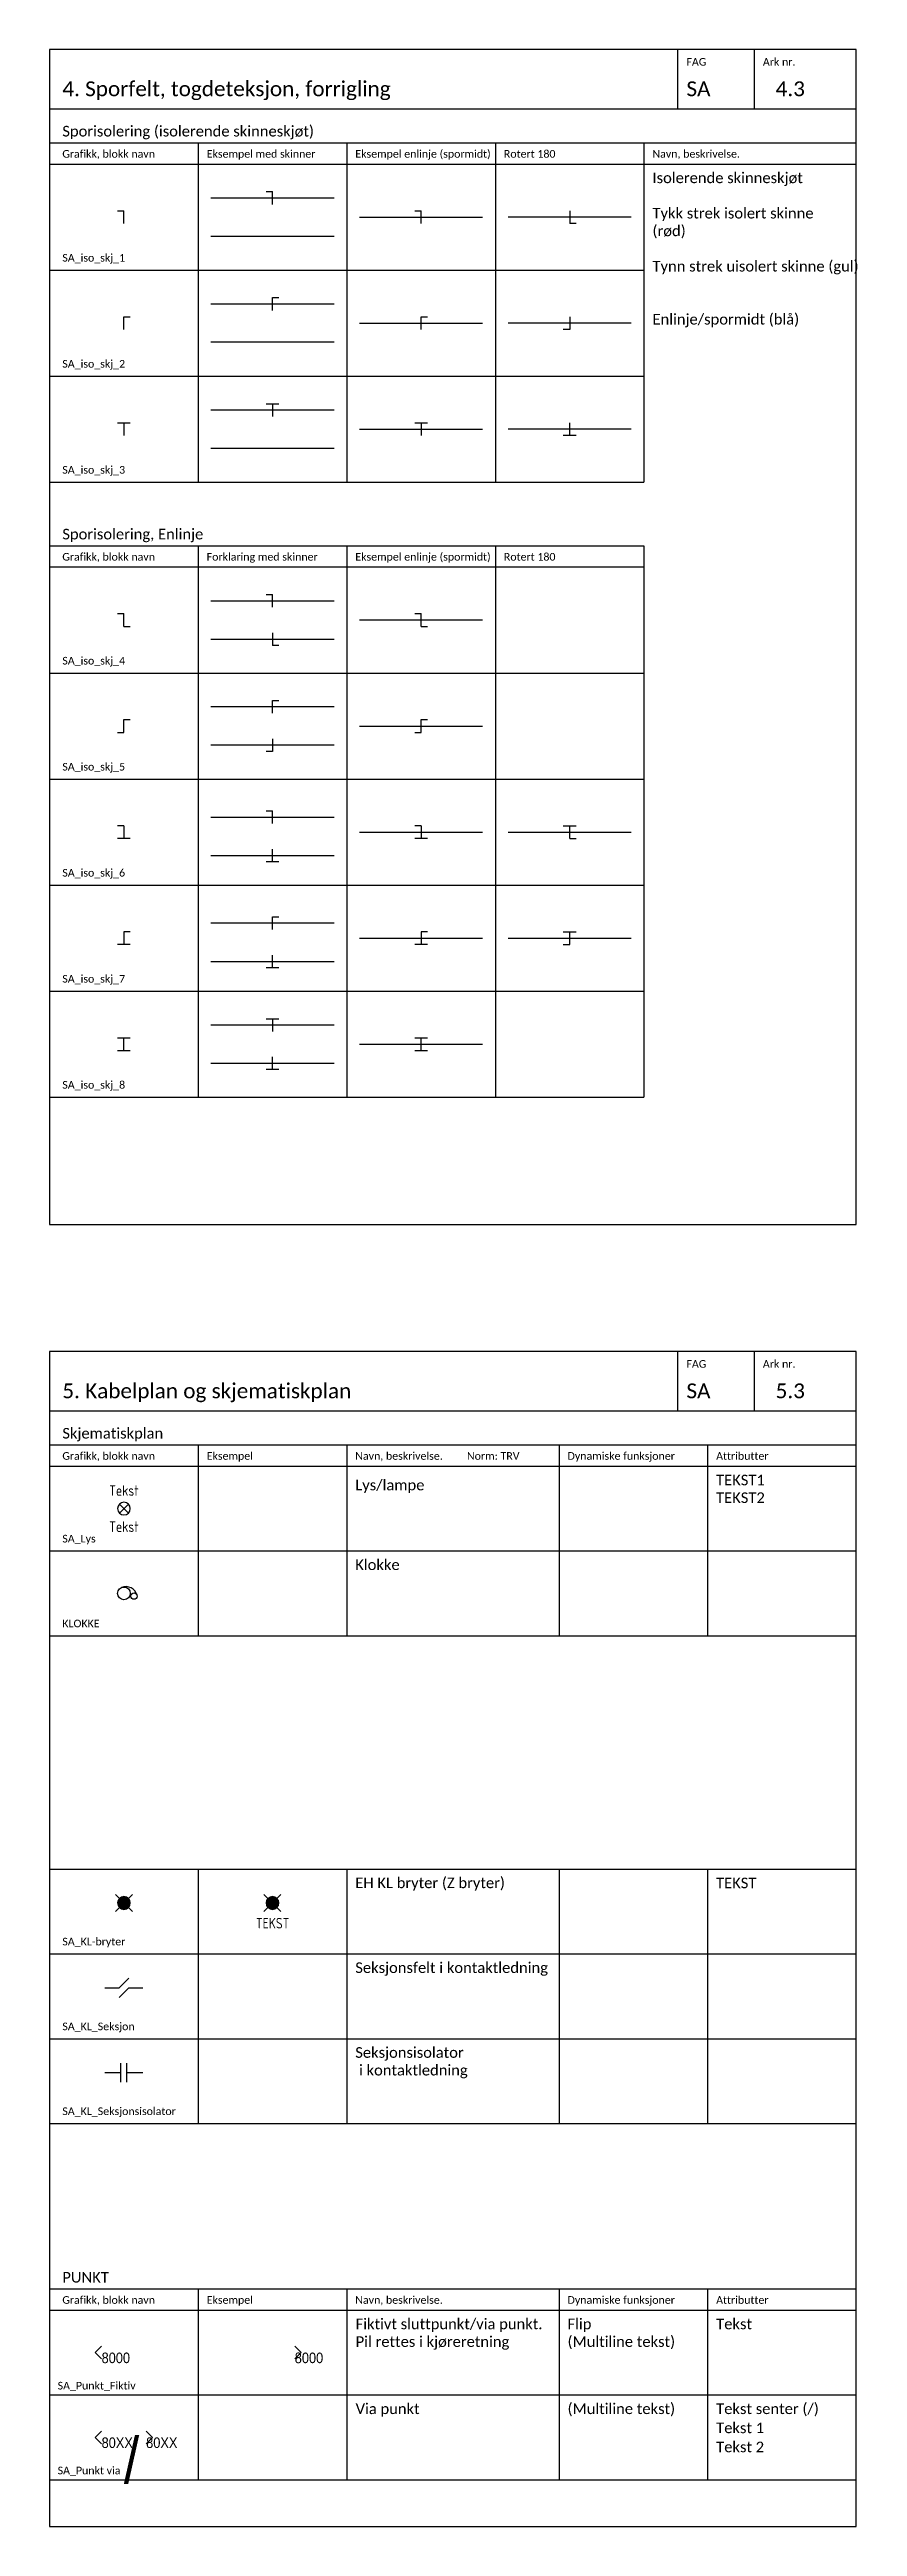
# Model space of a CAD drawing. Header units: millimetres. Extents: x -210 to 2500, y -2763 to 277.
# Drawn here: x 420 to 610, y -1228 to -644 of the extents above; entities that cross this region are included whole.
import ezdxf
from ezdxf.enums import TextEntityAlignment as Align

# ---------------------------------------------------------------- set-up
doc = ezdxf.new("R2018")
doc.units = ezdxf.units.MM
for name, color, linetype in [('RAMME', 5, 'Continuous'), ('RAMME SYMBOLER', 4, 'Continuous'), ('RAMME TEKST', 7, 'Continuous'), ('SIG-Komponenter', 2, 'Continuous'), ('SIG-Signaler', 2, 'Continuous'), ('SIG-SPOR enlinje', 5, 'Continuous'), ('SIG-SPOR-I', 1, 'Continuous'), ('SIG-SPOR-U', 2, 'Continuous'), ('SIG-Sporavsnitt', 2, 'Continuous'), ('SIG_ATT_Tekst18', 4, 'Continuous'), ('SIG_ATT_Tekst25', 2, 'Continuous')]:
    doc.layers.add(name, color=color, linetype=linetype)
doc.styles.add('Calibri', font='calibri.ttf')
doc.styles.add('ISOCP', font='isocp.shx', dxfattribs={"width": 0.9})
doc.styles.get("Standard").update_dxf_attribs({"font": 'txt.shx'})

msp = doc.modelspace()

# ---------------------------------------------------------------- texts
at = {"layer": 'RAMME TEKST', "linetype": 'ByBlock', "style": 'Calibri'}
for s, height, p in [('FAG', 1.8, (570, -647.8)), ('Ark nr.', 1.8, (588, -647.8)), ('4. Sporfelt, togdeteksjon, forrigling', 3.5, (423, -655)), ('SA', 3.5, (570, -655)), ('4.3', 3.5, (591, -655)), ('Sporisolering (isolerende skinneskjøt)', 2.5, (423, -664.5)), ('Grafikk, blokk navn', 1.8, (423, -669.5)), ('Eksempel med skinner', 1.8, (457, -669.5)), ('Eksempel enlinje (spormidt)', 1.8, (492, -669.5)), ('Rotert 180', 1.8, (527, -669.5)), ('Navn, beskrivelse.', 1.8, (562, -669.5)), ('SA_iso_skj_1', 1.8, (423, -694)), ('SA_iso_skj_2', 1.8, (423, -719)), ('SA_iso_skj_3', 1.8, (423, -744)), ('Sporisolering, Enlinje', 2.5, (423, -759.5)), ('Grafikk, blokk navn', 1.8, (423, -764.5)), ('Forklaring med skinner', 1.8, (457, -764.5)), ('Eksempel enlinje (spormidt)', 1.8, (492, -764.5)), ('Rotert 180', 1.8, (527, -764.5)), ('SA_iso_skj_4', 1.8, (423, -789)), ('SA_iso_skj_5', 1.8, (423, -814)), ('SA_iso_skj_6', 1.8, (423, -839)), ('SA_iso_skj_7', 1.8, (423, -864)), ('SA_iso_skj_8', 1.8, (423, -889)), ('FAG', 1.8, (570, -954.8)), ('Ark nr.', 1.8, (588, -954.8)), ('5. Kabelplan og skjematiskplan', 3.5, (423, -962)), ('SA', 3.5, (570, -962)), ('5.3', 3.5, (591, -962)), ('Skjematiskplan', 2.5, (423, -971.5)), ('Grafikk, blokk navn', 1.8, (423, -976.5)), ('Eksempel', 1.8, (457, -976.5)), ('Navn, beskrivelse.         Norm: TRV', 1.8, (492, -976.5)), ('Dynamiske funksjoner', 1.8, (542, -976.5)), ('Attributter', 1.8, (577, -976.5)), ('SA_Lys', 1.8, (423, -996)), ('KLOKKE', 1.8, (423, -1016)), ('SA_KL-bryter', 1.8, (423, -1091)), ('SA_KL_Seksjon', 1.8, (423, -1111)), ('SA_KL_Seksjonsisolator', 1.8, (423, -1131)), ('PUNKT', 2.5, (423, -1170.5)), ('Grafikk, blokk navn', 1.8, (423, -1175.5)), ('Eksempel', 1.8, (457, -1175.5)), ('Navn, beskrivelse.', 1.8, (492, -1175.5)), ('Dynamiske funksjoner', 1.8, (542, -1175.5)), ('Attributter', 1.8, (577, -1175.5)), ('SA_Punkt_Fiktiv', 1.8, (421.89, -1195.705)), ('SA_Punkt via', 1.8, (421.89, -1215.705))]:
    msp.add_text(s, height=height, dxfattribs=at).set_placement(p)
at = {"layer": 'RAMME TEKST', "style": 'Calibri'}
for s, p in [('Tekst', (577, -1181.5)), ('Tekst senter (/)', (577, -1201.5)), ('Tekst 1', (577, -1206)), ('Tekst 2', (577, -1210.5))]:
    msp.add_text(s, height=2.5, dxfattribs=at).set_placement(p)
at = {"layer": 'RAMME TEKST', "linetype": 'ByBlock', "char_height": 2.5, "attachment_point": 1, "style": 'Calibri'}
for s, insert, width in [('Isolerende skinneskjøt\\P\\PTykk strek isolert skinne\\P(rød)\\P\\PTynn strek uisolert skinne (gul)\\P\\P\\PEnlinje/spormidt (blå)', (562, -673), 48), ('Lys/lampe', (492, -981.2), 46), ('Klokke', (492, -1000), 46), ('EH KL bryter (Z bryter)', (492, -1075), 46), ('Flip\\P(Multiline tekst)', (542, -1179), 33), ('(Multiline tekst)', (542, -1199), 33)]:
    msp.add_mtext(s, dxfattribs=dict(at, insert=insert, width=width))
at = {"layer": 'RAMME TEKST', "linetype": 'ByBlock', "lineweight": -2, "char_height": 2.5, "width": 26.77885, "attachment_point": 1, "style": 'Calibri'}
for s, insert in [('TEKST1\\PTEKST2', (576.971, -980.025)), ('TEKST', (576.971, -1075.025))]:
    msp.add_mtext(s, dxfattribs=dict(at, insert=insert))
at = {"layer": 'RAMME TEKST', "linetype": 'ByBlock', "char_height": 2.5, "attachment_point": 1, "style": 'Calibri'}
for s, insert in [('Seksjonsfelt i kontaktledning', (492, -1095)), ('Seksjonsisolator\\P i kontaktledning', (492, -1115))]:
    msp.add_mtext_dynamic_manual_height_columns(s, width=46, gutter_width=6.5, heights=[0], dxfattribs=dict(at, insert=insert))
at = {"layer": 'RAMME TEKST', "lineweight": -2, "char_height": 2.5, "width": 44.23355, "attachment_point": 1, "style": 'Calibri'}
for s, insert in [('Fiktivt sluttpunkt/via punkt.\\PPil rettes i kjøreretning', (492.087, -1179)), ('Via punkt', (492.087, -1199))]:
    msp.add_mtext(s, dxfattribs=dict(at, insert=insert))

# ---------------------------------------------------------------- blocks, each defined once
blk = doc.blocks.new('KLOKKE')
at = {"color": 0, "linetype": 'ByBlock', "lineweight": -2}
for centre, radius in [((0, 0), 1.5), ((2.39, -0.65), 0.75)]:
    blk.add_circle(centre, radius, dxfattribs=at)
blk.add_arc((0.47, -1.15), 2.74, 14.46274, 111.8889, dxfattribs=at)
blk = doc.blocks.new('SA_KL-bryter')
at = {"linetype": 'ByBlock', "lineweight": -2}
h = blk.add_hatch(color=0, dxfattribs=at)
h.dxf.hatch_style = 1
edge = h.paths.add_edge_path()
edge.add_arc((0, 0), 1.5, 0, 180)
edge.add_arc((0, 0), 1.5, 180, 360)
at = {"color": 0, "linetype": 'ByBlock', "lineweight": -2}
for points in [[(-2, -2), (2, 2)], [(-2, 2), (2, -2)]]:
    blk.add_lwpolyline(points, dxfattribs=at)
blk.add_lwpolyline([(1.5, 0, 1), (-1.5, 0, 1), (1.5, 0, 1)], format="xyb", dxfattribs=at)
for points in [[(1.4, 0, 1), (-1.4, 0, 1)], [(1.3, 0, 1), (-1.3, 0, 1)], [(1.2, 0, 1), (-1.2, 0, 1)], [(1.1, 0, 1), (-1.1, 0, 1)], [(1, 0, 1), (-1, 0, 1)], [(0.9, 0, 1), (-0.9, 0, 1)], [(0.8, 0, 1), (-0.8, 0, 1)], [(0.7, 0, 1), (-0.7, 0, 1)], [(0.6, 0, 1), (-0.6, 0, 1)], [(0.5, 0, 1), (-0.5, 0, 1)], [(0.4, 0, 1), (-0.4, 0, 1)], [(0.3, 0, 1), (-0.3, 0, 1)], [(0.2, 0, 1), (-0.2, 0, 1)], [(0.1, 0, 1), (-0.1, 0, 1)]]:
    blk.add_lwpolyline(points, format="xyb", close=True, dxfattribs=at)
at = {"layer": 'SIG_ATT_Tekst25', "style": 'ISOCP', "width": 0.9}
blk.add_attdef('Bryter', text='', height=2.5, dxfattribs=at).set_placement((0.04, -4.76), align=Align.MIDDLE)
blk = doc.blocks.new('SA_iso_skj_1')
at = {"color": 0, "linetype": 'ByBlock', "lineweight": -2}
for p in [(-1.5, 1.5), (0, -1.5)]:
    blk.add_line(p, (0, 1.5), dxfattribs=at)
blk = doc.blocks.new('SA_iso_skj_2')
at = {"color": 0, "linetype": 'ByBlock', "lineweight": -2}
for p, q in [((0, -1.5), (0, 1.5)), ((0, 1.5), (1.5, 1.5))]:
    blk.add_line(p, q, dxfattribs=at)
blk = doc.blocks.new('SA_iso_skj_3')
at = {"color": 0, "linetype": 'ByBlock', "lineweight": -2}
for p, q in [((-1.5, 1.5), (1.5, 1.5)), ((0, 1.5), (0, -1.5))]:
    blk.add_line(p, q, dxfattribs=at)
blk = doc.blocks.new('SA_iso_skj_4')
at = {"color": 0, "linetype": 'ByBlock', "lineweight": -2}
for p, q in [((-1.5, 1.5), (0, 1.5)), ((0, -1.5), (0, 1.5)), ((0, -1.5), (1.5, -1.5))]:
    blk.add_line(p, q, dxfattribs=at)
blk = doc.blocks.new('SA_iso_skj_5')
at = {"color": 0, "linetype": 'ByBlock', "lineweight": -2}
for p, q in [((0, 1.5), (1.5, 1.5)), ((0, -1.5), (0, 1.5)), ((-1.5, -1.5), (0, -1.5))]:
    blk.add_line(p, q, dxfattribs=at)
blk = doc.blocks.new('SA_iso_skj_6')
at = {"color": 0, "linetype": 'ByBlock'}
for points in [[(0, 1.5), (-1.5, 1.5)], [(0, 1.5), (0, -1.5)], [(0, -1.5), (-1.5, -1.5)], [(1.5, -1.5), (0, -1.5)]]:
    blk.add_lwpolyline(points, dxfattribs=at)
blk = doc.blocks.new('SA_iso_skj_7')
at = {"color": 0, "linetype": 'ByBlock'}
for points in [[(0, 1.5), (0, -1.5)], [(1.5, 1.5), (0, 1.5)], [(0, -1.5), (-1.5, -1.5)], [(1.5, -1.5), (0, -1.5)]]:
    blk.add_lwpolyline(points, dxfattribs=at)
blk = doc.blocks.new('SA_iso_skj_8')
at = {"color": 0, "linetype": 'ByBlock', "lineweight": -2}
for p, q in [((-1.5, 1.5), (1.5, 1.5)), ((0, -1.5), (0, 1.5)), ((-1.5, -1.5), (1.5, -1.5))]:
    blk.add_line(p, q, dxfattribs=at)
blk = doc.blocks.new('SA_KL_Seksjon')
at = {"color": 0, "linetype": 'ByBlock', "lineweight": -2}
for p, q in [((-4.5, 0), (-1.14, 0)), ((-1.14, 0), (1.14, 2.29)), ((-1.14, -2.29), (1.14, 0)), ((1.14, 0), (4.5, 0))]:
    blk.add_line(p, q, dxfattribs=at)
blk = doc.blocks.new('SA_Lys')
at = {"color": 0, "linetype": 'ByBlock', "lineweight": -2}
blk.add_lwpolyline([(1.5, 0, 1), (-1.5, 0, 1), (1.5, 0, 1)], format="xyb", dxfattribs=at)
for points in [[(-1.06, 1.06), (1.06, -1.06)], [(-1.06, -1.06), (1.06, 1.06)]]:
    blk.add_lwpolyline(points, dxfattribs=at)
at = {"layer": 'SIG_ATT_Tekst25', "linetype": 'ByBlock', "lineweight": -2, "style": 'ISOCP', "width": 0.9}
for tag, p in [('TEKST1', (0, 3)), ('TEKST2', (0, -5.52))]:
    blk.add_attdef(tag, text='', height=2.5, dxfattribs=at).set_placement(p, align=Align.CENTER)
blk = doc.blocks.new('*U522')
at = {"color": 0, "linetype": 'ByBlock', "lineweight": -2}
blk.add_lwpolyline([(1.5, 1.5), (0, 0), (1.5, -1.5)], dxfattribs=at)
at = {"layer": 'SIG_ATT_Tekst18', "lineweight": 30, "width": 0.9, "flags": 104}
blk.add_attdef('TEKST', text='', height=1.8, dxfattribs=at).set_placement((1.5, 0), align=Align.MIDDLE_LEFT)
blk = doc.blocks.new('*U521')
at = {"color": 0, "linetype": 'ByBlock', "lineweight": -2}
blk.add_lwpolyline([(-1.5, 1.5), (0, 0), (-1.5, -1.5)], dxfattribs=at)
at = {"layer": 'SIG_ATT_Tekst18', "lineweight": 30, "width": 0.9, "flags": 104}
blk.add_attdef('TEKST', text='', height=1.8, dxfattribs=at).set_placement((-1.5, 0), align=Align.MIDDLE_RIGHT)
blk = doc.blocks.new('SA_Punkt via')
at = {"color": 0, "linetype": 'ByBlock', "lineweight": -2}
for points in [[(-5.25, 1.5), (-6.75, 0), (-5.25, -1.5)], [(5.25, 1.5), (6.75, 0), (5.25, -1.5)]]:
    blk.add_lwpolyline(points, dxfattribs=at)
at = {"layer": 'SIG_ATT_Tekst18', "lineweight": 30, "width": 0.9, "flags": 104}
blk.add_attdef('T1', text='', height=1.8, dxfattribs=at).set_placement((-5.25, 0), align=Align.MIDDLE_LEFT)
at = {"layer": 'SIG_ATT_Tekst18', "lineweight": 30, "width": 0.9, "flags": 106}
blk.add_attdef('T', text='', height=1.8, dxfattribs=at).set_placement((0, 0), align=Align.MIDDLE_CENTER)
at = {"layer": 'SIG_ATT_Tekst18', "lineweight": 30, "width": 0.9, "flags": 104}
blk.add_attdef('T2', text='', height=1.8, dxfattribs=at).set_placement((5.25, 0), align=Align.MIDDLE_RIGHT)
blk = doc.blocks.new('SA_KL_Seksjonsisolator')
at = {"color": 0, "linetype": 'ByBlock', "lineweight": -2}
for p, q in [((-4.5, 0), (-0.7, 0)), ((0.69, 0), (4.5, 0))]:
    blk.add_line(p, q, dxfattribs=at)
for p, q in [((-0.7, -2.26), (-0.7, 2.25)), ((0.69, -2.26), (0.69, 2.25))]:
    blk.add_line(p, q)

# ---------------------------------------------------------------- linework, layer by layer
at = {"layer": 'RAMME'}
for points in [[(610, -644), (420, -644), (420, -921), (610, -921)], [(610, -951), (420, -951), (420, -1228), (610, -1228)]]:
    msp.add_lwpolyline(points, close=True, dxfattribs=at)
for points in [[(420, -658), (610, -658)], [(420, -965), (610, -965)]]:
    msp.add_lwpolyline(points, dxfattribs=at)
at = {"layer": 'RAMME SYMBOLER'}
for p, q in [((568, -658), (568, -644)), ((586, -658), (586, -644)), ((420, -666), (610, -666)), ((420, -671), (610, -671)), ((455, -666), (455, -746)), ((490, -666), (490, -746)), ((525, -666), (525, -746)), ((560, -666), (560, -746)), ((420, -696), (560, -696)), ((420, -721), (560, -721)), ((420, -746), (560, -746)), ((420, -761), (560, -761)), ((455, -761), (455, -891)), ((490, -761), (490, -891)), ((525, -761), (525, -891)), ((560, -761), (560, -891)), ((420, -766), (560, -766)), ((420, -791), (560, -791)), ((420, -816), (560, -816)), ((420, -841), (560, -841)), ((420, -841), (560, -841)), ((420, -866), (560, -866)), ((420, -891), (560, -891)), ((568, -965), (568, -951)), ((586, -965), (586, -951)), ((420, -973), (610, -973)), ((455, -973), (455, -1018)), ((490, -973), (490, -1018)), ((540, -973), (540, -1018)), ((575, -973), (575, -1018)), ((420, -978), (610, -978)), ((420, -998), (610, -998)), ((420, -1018), (610, -1018)), ((420, -1073), (610, -1073)), ((455, -1073), (455, -1133)), ((490, -1073), (490, -1133)), ((540, -1073), (540, -1133)), ((575, -1073), (575, -1133)), ((420, -1093), (610, -1093)), ((420, -1113), (610, -1113)), ((420, -1133), (610, -1133)), ((420, -1172), (610, -1172)), ((455, -1172), (455, -1217)), ((490, -1172), (490, -1217)), ((540, -1172), (540, -1217)), ((575, -1172), (575, -1217)), ((420, -1177), (610, -1177)), ((420, -1197), (610, -1197)), ((420, -1217), (610, -1217))]:
    msp.add_line(p, q, dxfattribs=at)
at = {"layer": 'SIG-SPOR enlinje'}
for p, q in [((493, -683.5), (522, -683.5)), ((557, -683.5), (528, -683.5)), ((493, -708.5), (522, -708.5)), ((557, -708.5), (528, -708.5)), ((493, -733.5), (522, -733.5)), ((557, -733.5), (528, -733.5)), ((493, -778.5), (522, -778.5)), ((493, -803.5), (522, -803.5)), ((493, -828.5), (522, -828.5)), ((528, -828.5), (557, -828.5)), ((493, -853.5), (522, -853.5)), ((528, -853.5), (557, -853.5)), ((493, -878.5), (522, -878.5))]:
    msp.add_line(p, q, dxfattribs=at)
at = {"layer": 'SIG-SPOR-I'}
for points in [[(458, -679), (472.5, -679)], [(458, -688), (487, -688)], [(487, -704), (472.5, -704)], [(487, -713), (458, -713)], [(487, -729), (458, -729)], [(458, -738), (487, -738)], [(458, -774), (472.5, -774)], [(472.5, -783), (487, -783)], [(487, -799), (472.5, -799)], [(472.5, -808), (458, -808)], [(458, -825), (472.5, -825)], [(458, -834), (487, -834)], [(487, -850), (472.5, -850)], [(458, -859), (487, -859)], [(487, -874), (458, -874)], [(458, -883), (487, -883)]]:
    msp.add_lwpolyline(points, dxfattribs=at)
at = {"layer": 'SIG-SPOR-U'}
for points in [[(472.5, -679), (487, -679)], [(472.5, -704), (458, -704)], [(472.5, -774), (487, -774)], [(458, -783), (472.5, -783)], [(472.5, -799), (458, -799)], [(487, -808), (472.5, -808)], [(472.5, -825), (487, -825)], [(472.5, -850), (458, -850)]]:
    msp.add_lwpolyline(points, dxfattribs=at)

# ---------------------------------------------------------------- block references
at = {"layer": 'SIG-Komponenter'}
msp.add_blockref('SA_Lys', (437.5, -988), dxfattribs=at).add_auto_attribs({'TEKST1': 'Tekst', 'TEKST2': 'Tekst'})
for name, p in [('KLOKKE', (437.5, -1008)), ('SA_KL-bryter', (437.5, -1081)), ('SA_KL_Seksjon', (437.5, -1101)), ('SA_KL_Seksjonsisolator', (437.5, -1121))]:
    msp.add_blockref(name, p, dxfattribs=at)
ref = msp.add_blockref('*U522', (430.75, -1187), dxfattribs=at)
lines = msp.add_mtext('\\W0.9000;8000', dxfattribs={"layer": 'SIG_ATT_Tekst18', "insert": (432.25, -1187), "char_height": 2.5, "attachment_point": 1})
ref.add_attrib('TEKST', '', (432.25, -1187), dxfattribs={"flags": 104}).embed_mtext(lines)
ref = msp.add_blockref('*U521', (479.25, -1187), dxfattribs=at)
lines = msp.add_mtext('\\W0.9000;8000', dxfattribs={"layer": 'SIG_ATT_Tekst18', "insert": (477.75, -1187), "char_height": 2.5, "attachment_point": 1})
ref.add_attrib('TEKST', '', (477.75, -1187), dxfattribs={"flags": 104}).embed_mtext(lines)
at = {"layer": 'SIG-Signaler'}
msp.add_blockref('SA_KL-bryter', (472.5, -1081), dxfattribs=at).add_auto_attribs({'Bryter': 'TEKST'})
ref = msp.add_blockref('SA_Punkt via', (437.5, -1207), dxfattribs=at)
lines = msp.add_mtext('\\W0.9000;80XX', dxfattribs={"layer": 'SIG_ATT_Tekst18', "insert": (432.25, -1207), "char_height": 2.5, "attachment_point": 1})
ref.add_attrib('T1', '', (432.25, -1207), dxfattribs={"flags": 104}).embed_mtext(lines)
lines = msp.add_mtext('\\W0.9000;80XX', dxfattribs={"layer": 'SIG_ATT_Tekst18', "insert": (442.75, -1207), "char_height": 2.5, "attachment_point": 1})
ref.add_attrib('T2', '', (442.75, -1207), dxfattribs={"flags": 104}).embed_mtext(lines)
lines = msp.add_mtext('\\W0.9000;/', dxfattribs={"layer": 'SIG_ATT_Tekst18', "insert": (437.5, -1207), "char_height": 10.8, "attachment_point": 1})
ref.add_attrib('T', '', (437.5, -1207), dxfattribs={"flags": 104}).embed_mtext(lines)
at = {"layer": 'SIG-Sporavsnitt'}
for name, p in [('SA_iso_skj_1', (437.5, -683.502)), ('SA_iso_skj_1', (472.5, -679)), ('SA_iso_skj_1', (507.5, -683.5)), ('SA_iso_skj_2', (472.5, -704)), ('SA_iso_skj_2', (437.5, -708.5)), ('SA_iso_skj_2', (507.5, -708.5)), ('SA_iso_skj_3', (472.5, -729)), ('SA_iso_skj_3', (437.5, -733.5)), ('SA_iso_skj_3', (507.5, -733.5)), ('SA_iso_skj_1', (472.5, -774)), ('SA_iso_skj_4', (437.5, -778.5)), ('SA_iso_skj_4', (507.5, -778.5)), ('SA_iso_skj_2', (472.5, -799)), ('SA_iso_skj_5', (437.5, -803.5)), ('SA_iso_skj_5', (507.5, -803.5)), ('SA_iso_skj_6', (437.5, -828.5)), ('SA_iso_skj_1', (472.5, -825)), ('SA_iso_skj_6', (507.5, -828.5)), ('SA_iso_skj_7', (437.5, -853.5)), ('SA_iso_skj_2', (472.5, -850)), ('SA_iso_skj_7', (507.5, -853.5)), ('SA_iso_skj_3', (472.5, -874)), ('SA_iso_skj_8', (437.5, -878.5)), ('SA_iso_skj_8', (507.5, -878.5))]:
    msp.add_blockref(name, p, dxfattribs=at)
at = {"layer": 'SIG-Sporavsnitt', "rotation": 180}
for name, p in [('SA_iso_skj_1', (542.5, -683.5)), ('SA_iso_skj_2', (542.5, -708.5)), ('SA_iso_skj_3', (542.5, -733.5)), ('SA_iso_skj_1', (472.5, -783)), ('SA_iso_skj_2', (472.5, -808)), ('SA_iso_skj_6', (542.5, -828.5)), ('SA_iso_skj_3', (472.5, -834)), ('SA_iso_skj_7', (542.5, -853.5)), ('SA_iso_skj_3', (472.5, -859)), ('SA_iso_skj_3', (472.5, -883))]:
    msp.add_blockref(name, p, dxfattribs=at)

msp.set_redraw_order([(e.dxf.handle, doc.entitydb.next_handle()) for e in msp.query("TEXT MTEXT ATTDEF DIMENSION ARC_DIMENSION")])  # texts and dimensions are drawn at this point

doc.saveas('drawing.dxf')
